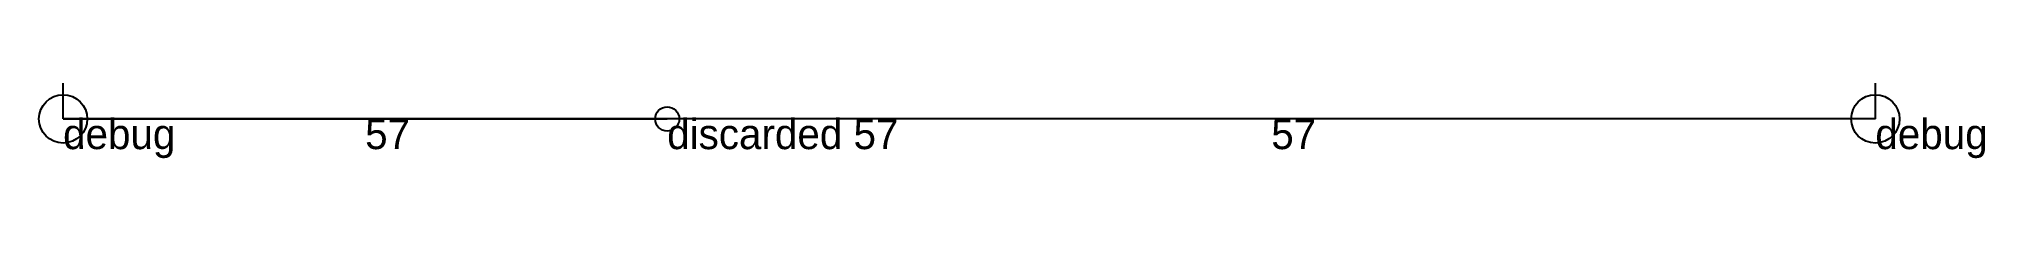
# Model space of a CAD drawing. Header units: metres. Extents: x 7978 to 27144, y 8157 to 45277.
# Drawn here: x 15058 to 15219.1, y 33506.7 to 33512 of the extents above; entities that cross this region are included whole.
import ezdxf

# ---------------------------------------------------------------- set-up
doc = ezdxf.new("R2010")
doc.units = ezdxf.units.M
doc.layers.add('WALL_DEBUG', color=7, linetype='Continuous')

msp = doc.modelspace()

# ---------------------------------------------------------------- texts
at = {"layer": 'comp_debug_text', "char_height": 2.5, "attachment_point": 1}
for insert in [(15085, 33510), (15160, 33510)]:
    msp.add_mtext('57', dxfattribs=dict(at, insert=insert))
at = {"layer": 'debug', "char_height": 2.5, "attachment_point": 1}
for s, insert in [('debug', (15060, 33510)), ('debug', (15060, 33510)), ('debug', (15060, 33510)), ('debug', (15060, 33510)), ('discarded 57', (15110, 33510)), ('debug', (15210, 33510))]:
    msp.add_mtext(s, dxfattribs=dict(at, insert=insert))

# ---------------------------------------------------------------- linework, layer by layer
at = {"layer": 'debug', "color": 2}
for centre in [(15060, 33510), (15060, 33510), (15060, 33510), (15060, 33510), (15210, 33510)]:
    msp.add_circle(centre, 2, dxfattribs=at)
at = {"layer": 'debug', "color": 4}
msp.add_circle((15110, 33510), 1, dxfattribs=at)
at = {"layer": 'WALL_DEBUG'}
for p, q in [((15210, 33510), (15210, 40060)), ((15060, 33510), (15060, 37915)), ((15060, 33510), (15060, 37915)), ((15060, 33510), (15060, 37915)), ((15060, 33510), (15060, 37915)), ((15060, 33510), (15060, 37915)), ((15060, 33510), (15060, 37915)), ((15210, 33510), (15060, 33510)), ((15060, 33510), (15110, 33510)), ((15210, 33510), (15060, 33510)), ((15060, 33510), (15110, 33510)), ((15210, 33510), (15060, 33510)), ((15060, 33510), (15110, 33510)), ((15210, 33510), (15060, 33510)), ((15060, 33510), (15110, 33510)), ((15210, 33510), (15060, 33510)), ((15060, 33510), (15110, 33510)), ((15210, 33510), (15110, 33510)), ((15210, 33510), (15110, 33510)), ((15210, 33510), (15110, 33510)), ((15210, 33510), (15110, 33510)), ((15210, 33510), (15110, 33510)), ((15210, 33510), (15110, 33510))]:
    msp.add_line(p, q, dxfattribs=at)

msp.set_redraw_order([(e.dxf.handle, doc.entitydb.next_handle()) for e in msp.query("TEXT MTEXT ATTDEF DIMENSION ARC_DIMENSION")])  # texts and dimensions are drawn at this point

doc.saveas('drawing.dxf')
